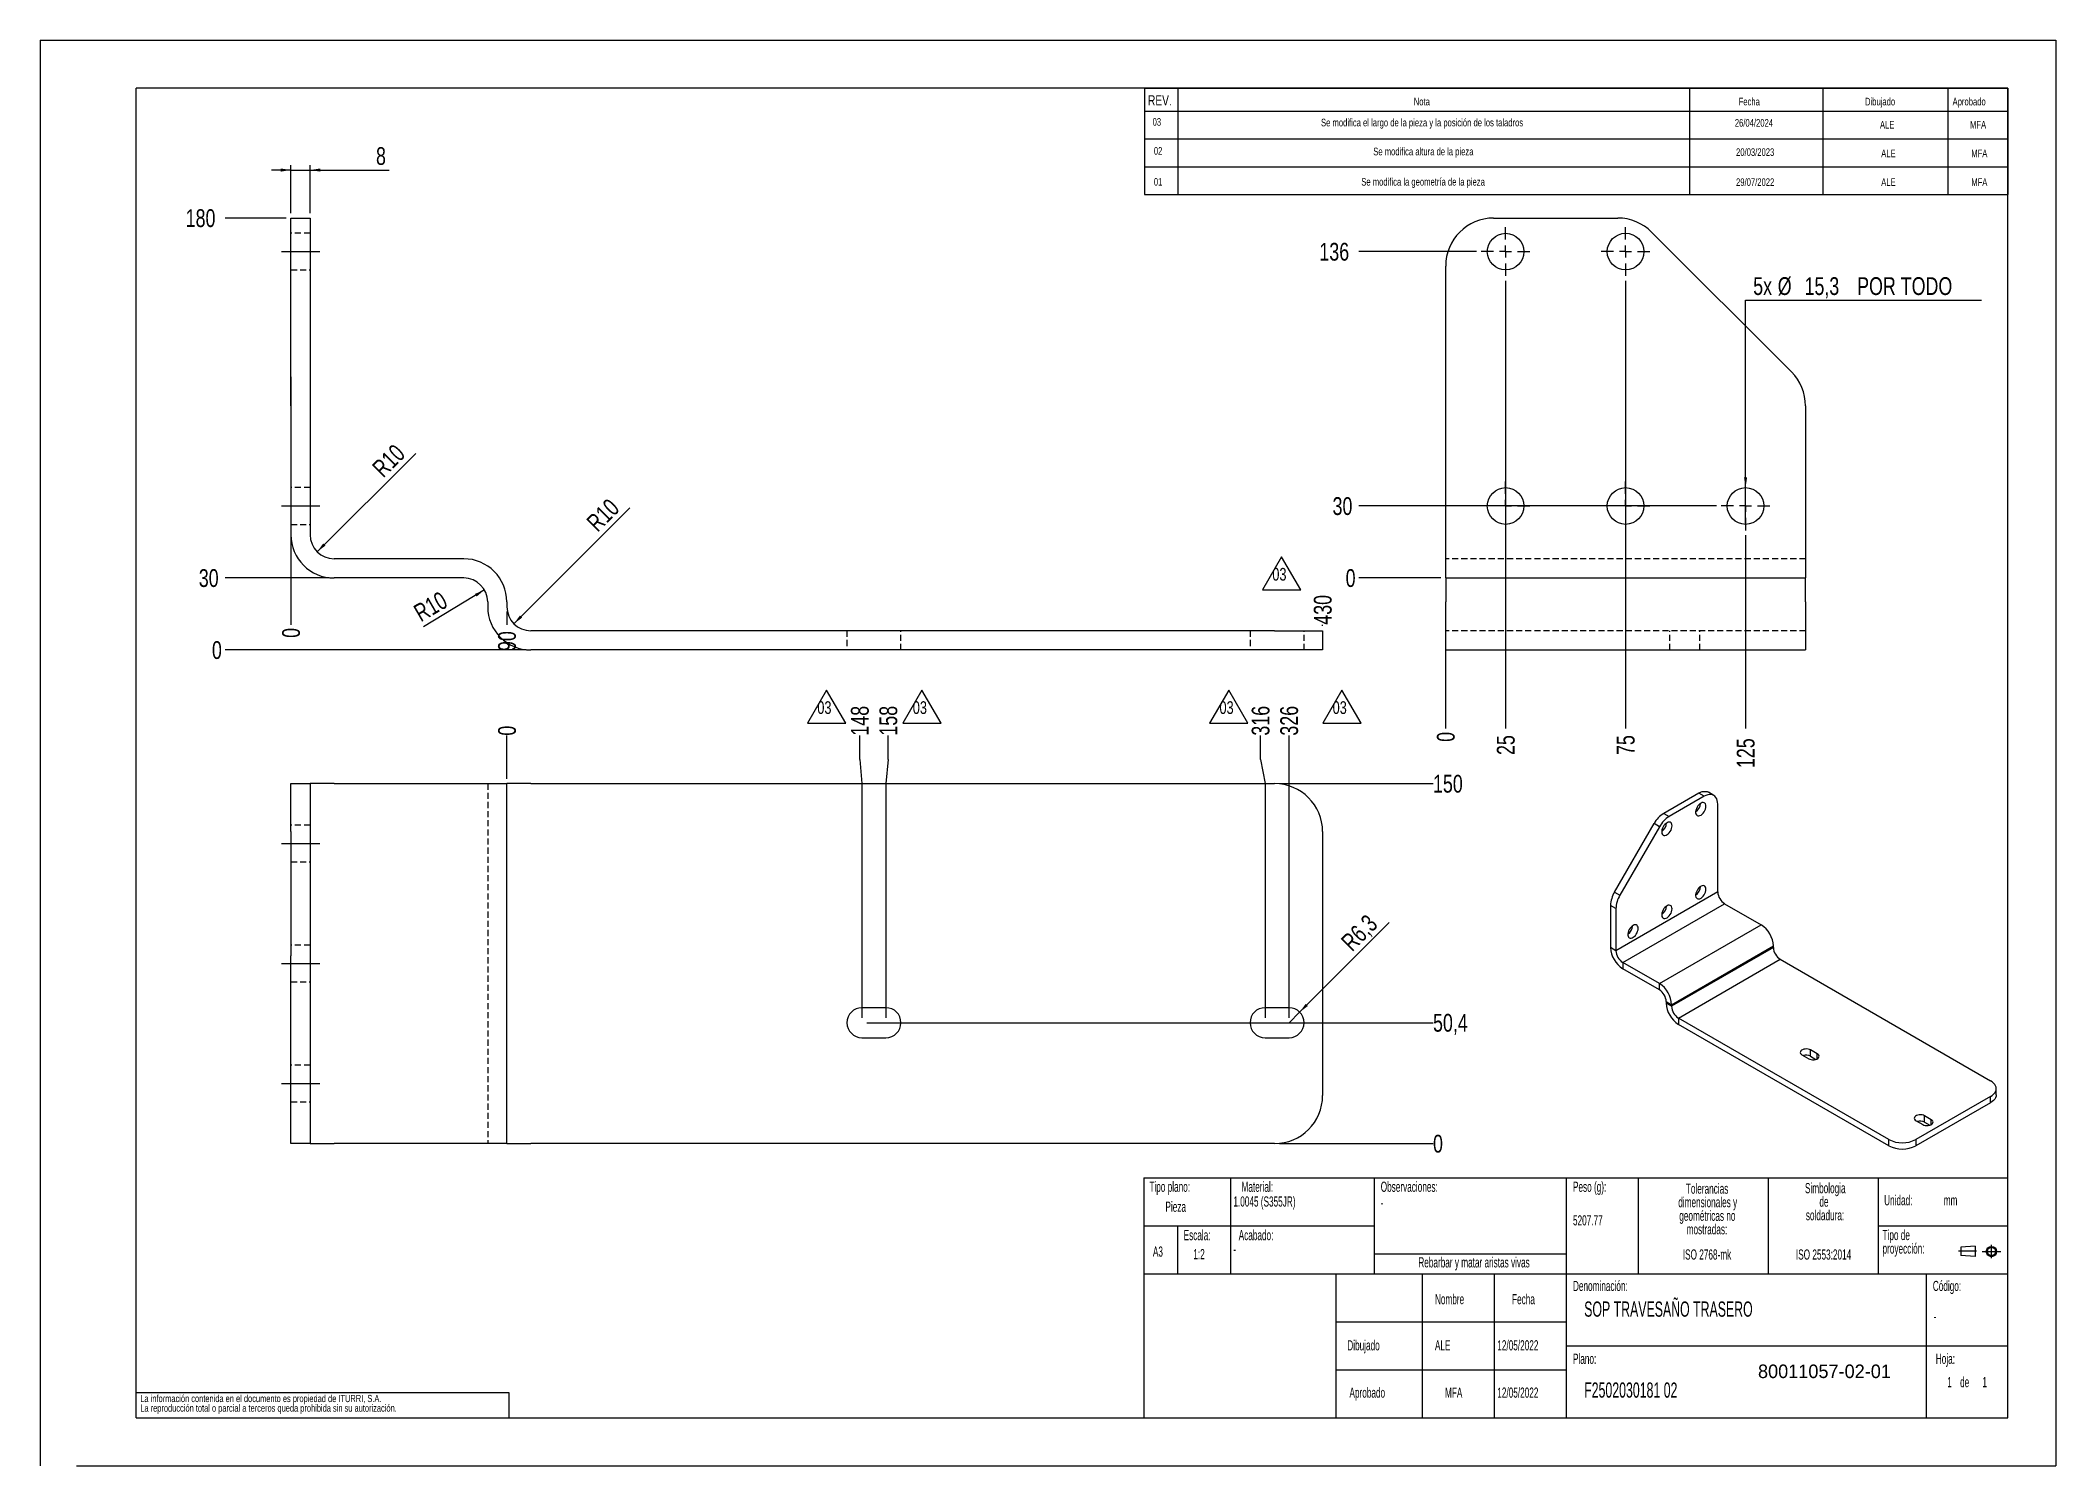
# Model space of a CAD drawing. Extents: x 0 to 2826, y -34 to 813.
# Drawn here: x 0 to 420, y 0 to 297 of the extents above; entities that cross this region are included whole.
import ezdxf

# ---------------------------------------------------------------- set-up
doc = ezdxf.new("R2010")
doc.units = 0
doc.linetypes.add('CENTERX2', pattern=[20.32, 12.7, -2.54, 2.54, -2.54])
doc.linetypes.add('HIDDEN', pattern=[1.905, 1.27, -0.635])
doc.layers.get('0').update_dxf_attribs({"linetype": 'CONTINUOUS'})
doc.layers.add('FORMATO', color=7, linetype='CONTINUOUS')
doc.layers.add('SLD-0', color=179, linetype='CONTINUOUS')
doc.styles.add('SLDTEXTSTYLE0', font='TXT', dxfattribs={"width": 0.75})
doc.styles.add('SLDTEXTSTYLE1', font='TXT', dxfattribs={"width": 0.605})
doc.dimstyles.new('SLDDIMSTYLE0', dxfattribs={"dimtxt": 3.704167, "dimasz": 2.116667, "dimexe": 0, "dimexo": 0.0625, "dimgap": 0.926042, "dimtad": 0, "dimtih": 1, "dimtoh": 1, "dimdec": 0, "dimlfac": 2, "dimrnd": 1e-09, "dimdsep": 46, "dimtxsty": 'SLDTEXTSTYLE0', "dimblk1": 'NONE', "dimblk2": 'NONE', "dimsah": 1, "dimcen": 0.09, "dimadec": 0, "dimazin": 0, "dimtfac": 1, "dimtdec": 0, "dimtofl": 0, "dimtmove": 0, "dimatfit": 3, "dimldrblk": 'NONE', "dimfxl": 1, "dimtolj": 1, "dimtzin": 12, "dimarcsym": 0})
doc.dimstyles.new('SLDDIMSTYLE1', dxfattribs={"dimtxt": 3.704167, "dimasz": 2.116667, "dimexe": 0, "dimexo": 0.0625, "dimgap": 0.926042, "dimtad": 0, "dimtih": 1, "dimtoh": 1, "dimdec": 1, "dimlfac": 2, "dimrnd": 1e-09, "dimzin": 12, "dimdsep": 46, "dimtxsty": 'SLDTEXTSTYLE0', "dimblk1": 'NONE', "dimblk2": 'NONE', "dimsah": 1, "dimcen": 0.09, "dimadec": 0, "dimazin": 0, "dimtfac": 1, "dimtdec": 1, "dimtofl": 0, "dimtmove": 0, "dimatfit": 3, "dimldrblk": 'NONE', "dimfxl": 1, "dimtolj": 1, "dimtzin": 12, "dimarcsym": 0})
doc.dimstyles.new('SLDDIMSTYLE2', dxfattribs={"dimtxt": 3.704167, "dimasz": 2.116667, "dimexe": 0, "dimexo": 0.0625, "dimgap": 0.926042, "dimtad": 1, "dimdec": 1, "dimlfac": 2, "dimrnd": 1e-09, "dimzin": 12, "dimdsep": 46, "dimtxsty": 'SLDTEXTSTYLE0', "dimsah": 1, "dimcen": 0, "dimadec": 0, "dimazin": 0, "dimtfac": 1, "dimtdec": 1, "dimtofl": 0, "dimtmove": 1, "dimatfit": 3, "dimfxl": 1, "dimtolj": 1, "dimtzin": 12, "dimarcsym": 0})
doc.dimstyles.new('SLDDIMSTYLE3', dxfattribs={"dimtxt": 3.704167, "dimasz": 2.116667, "dimexe": 0, "dimexo": 0.0625, "dimgap": 0.926042, "dimtad": 1, "dimdec": 1, "dimlfac": 2, "dimrnd": 1e-09, "dimzin": 12, "dimdsep": 46, "dimtxsty": 'SLDTEXTSTYLE0', "dimsah": 1, "dimcen": 0.09, "dimadec": 0, "dimazin": 0, "dimtfac": 1, "dimtdec": 1, "dimtmove": 0, "dimatfit": 0, "dimfxl": 1, "dimtolj": 1, "dimtzin": 12, "dimarcsym": 0})
doc.dimstyles.new('SLDDIMSTYLE4', dxfattribs={"dimtxt": 3.704167, "dimasz": 2.116667, "dimexe": 0, "dimexo": 0.0625, "dimgap": 0.926042, "dimtad": 0, "dimtih": 1, "dimtoh": 1, "dimdec": 1, "dimlfac": 2, "dimrnd": 1e-09, "dimzin": 12, "dimdsep": 46, "dimtxsty": 'SLDTEXTSTYLE0', "dimblk1": 'NONE', "dimsah": 1, "dimcen": 0, "dimadec": 0, "dimazin": 0, "dimtfac": 1, "dimtdec": 1, "dimtmove": 0, "dimatfit": 3, "dimldrblk": 'NONE', "dimfxl": 1, "dimtolj": 1, "dimtzin": 12, "dimarcsym": 0})
doc.dimstyles.new('SLDDIMSTYLE5', dxfattribs={"dimtxt": 3.704167, "dimasz": 2.116667, "dimexe": 0, "dimexo": 0.0625, "dimgap": 0.926042, "dimtad": 1, "dimdec": 1, "dimlfac": 2, "dimrnd": 1e-09, "dimzin": 12, "dimdsep": 46, "dimtxsty": 'SLDTEXTSTYLE0', "dimsah": 1, "dimcen": 0, "dimadec": 0, "dimazin": 0, "dimtfac": 1, "dimtdec": 1, "dimtofl": 0, "dimtmove": 0, "dimatfit": 3, "dimfxl": 1, "dimtolj": 1, "dimtzin": 12, "dimarcsym": 0})

msp = doc.modelspace()

# ---------------------------------------------------------------- texts
at = {"insert": (357.96, 21.076), "char_height": 2.82222, "attachment_point": 1}
msp.add_mtext_dynamic_manual_height_columns('80011057-02-01', width=8.17874, gutter_width=14.111, heights=[0], dxfattribs=at)
at = {"layer": 'FORMATO', "style": 'SLDTEXTSTYLE0'}
for s, insert, char_height, attachment_point in [('REV.', (230.836, 285.552), 2.1167, 1), ('Nota', (286.224, 285.026), 1.5875, 1), ('Fecha', (353.926, 285.026), 1.5875, 1), ('Dibujado', (380.261, 285.026), 1.5875, 1), ('Aprobado', (398.51, 285.026), 1.5875, 1), ('03', (232.685, 280.787), 1.5875, 2), ('Se modifica el largo de la pieza y la posición de los taladros', (287.96, 280.657), 1.5875, 2), ('26/04/2024', (357.114, 280.592), 1.5875, 2), ('ALE', (384.884, 280.206), 1.5875, 2), ('MFA', (403.824, 280.206), 1.5875, 2), ('02', (232.943, 274.756), 1.5875, 2), ('Se modifica altura de la pieza', (288.225, 274.625), 1.5875, 2), ('20/03/2023', (357.372, 274.5), 1.5875, 2), ('ALE', (385.142, 274.235), 1.5875, 2), ('MFA', (404.082, 274.235), 1.5875, 2), ('01', (232.943, 268.311), 1.5875, 2), ('Se modifica la geometría de la pieza', (288.165, 268.311), 1.5875, 2), ('29/07/2022', (357.372, 268.244), 1.5875, 2), ('ALE', (385.142, 268.244), 1.5875, 2), ('MFA', (404.082, 268.244), 1.5875, 2)]:
    msp.add_mtext(s, dxfattribs=dict(at, insert=insert, char_height=char_height, attachment_point=attachment_point))
at = {"layer": 'SLD-0', "style": 'SLDTEXTSTYLE1'}
for s, insert, char_height, attachment_point in [('Tipo plano:', (231.129, 59.181), 2.11667, 1), ('Tipo plano:', (231.129, 59.181), 2.11667, 1), ('Material:', (250.33, 59.181), 2.1167, 1), ('Material:', (250.33, 59.181), 2.1167, 1), ('Observaciones:', (279.339, 59.181), 2.11667, 1), ('Observaciones:', (279.339, 59.181), 2.11667, 1), ('Peso (g):', (319.403, 59.181), 2.1167, 1), ('Peso (g):', (319.403, 59.181), 2.1167, 1), ('Pieza', (234.473, 55.019), 2.1167, 1), ('Pieza', (234.473, 55.019), 2.1167, 1), ('1.0045 (S355JR)', (248.635, 56.106), 2.11667, 1), ('1.0045 (S355JR)', (248.635, 56.106), 2.11667, 1), ('-', (279.339, 55.73), 1.852, 1), ('Unidad:', (384.246, 56.371), 2.1167, 1), ('Unidad:', (384.246, 56.371), 2.1167, 1), ('mm', (396.662, 56.371), 2.1167, 1), ('mm', (396.662, 56.371), 2.1167, 1), ('5207.77', (319.403, 52.181), 2.1167, 1), ('5207.77', (319.403, 52.181), 2.1167, 1), ('Escala:', (238.263, 49.101), 2.1167, 1), ('Escala:', (238.263, 49.101), 2.1167, 1), ('Acabado:', (249.738, 49.101), 2.1167, 1), ('Acabado:', (249.738, 49.101), 2.1167, 1), ('A3', (231.859, 45.674), 2.1167, 1), ('A3', (231.859, 45.674), 2.1167, 1), ('1:2', (240.29, 45.135), 2.1167, 1), ('1:2', (240.29, 45.135), 2.1167, 1), ('-', (248.635, 46.176), 2.117, 1), ('-', (248.635, 46.176), 2.117, 1), ('Rebarbar y matar aristas vivas', (298.785, 43.424), 2.11667, 2), ('Rebarbar y matar aristas vivas', (298.785, 43.424), 2.11667, 2), ('ISO 2768-mk', (347.337, 45.06), 2.11667, 2), ('ISO 2768-mk', (347.337, 45.06), 2.11667, 2), ('ISO 2553:2014', (371.625, 45.06), 2.11667, 2), ('ISO 2553:2014', (371.625, 45.06), 2.11667, 2), ('Denominación:', (319.403, 38.514), 2.11667, 1), ('Denominación:', (319.403, 38.514), 2.11667, 1), ('Código:', (394.398, 38.514), 2.1167, 1), ('Código:', (394.398, 38.514), 2.1167, 1), ('Nombre', (290.638, 35.755), 2.1167, 1), ('Nombre', (290.638, 35.755), 2.1167, 1), ('Fecha', (306.708, 35.755), 2.1167, 1), ('Fecha', (306.708, 35.755), 2.1167, 1), ('SOP TRAVESAÑO TRASERO', (321.739, 34.217), 3.175, 1), ('SOP TRAVESAÑO TRASERO', (321.739, 34.217), 3.175, 1), ('-', (394.586, 32.193), 2.117, 1), ('-', (394.586, 32.193), 2.117, 1), ('Dibujado', (272.373, 26.14), 2.1167, 1), ('Dibujado', (272.373, 26.14), 2.1167, 1), ('ALE', (290.638, 26.14), 2.1167, 1), ('12/05/2022', (303.629, 26.14), 2.1167, 1), ('Plano:', (319.403, 23.338), 2.1167, 1), ('Plano:', (319.403, 23.338), 2.1167, 1), ('Hoja:', (395.014, 23.338), 2.1167, 1), ('Hoja:', (395.014, 23.338), 2.1167, 1), ('F2502030181 02', (321.739, 17.347), 3.175, 1), ('F2502030181 02', (321.739, 17.347), 3.175, 1), ('1', (397.413, 18.475), 2.117, 1), ('1', (397.413, 18.475), 2.117, 1), ('1', (397.413, 18.475), 2.117, 1), ('1', (397.413, 18.475), 2.117, 1), ('de', (400.078, 18.475), 2.1167, 1), ('de', (400.078, 18.475), 2.1167, 1), ('de', (400.078, 18.475), 2.1167, 1), ('de', (400.078, 18.475), 2.1167, 1), ('1', (404.731, 18.475), 2.117, 1), ('1', (404.731, 18.475), 2.117, 1), ('1', (404.731, 18.475), 2.117, 1), ('1', (404.731, 18.475), 2.117, 1), ('Aprobado', (272.825, 16.282), 2.1167, 1), ('Aprobado', (272.825, 16.282), 2.1167, 1), ('MFA', (292.735, 16.282), 2.1167, 1), ('12/05/2022', (303.629, 16.282), 2.1167, 1)]:
    msp.add_mtext(s, dxfattribs=dict(at, insert=insert, char_height=char_height, attachment_point=attachment_point))

# ---------------------------------------------------------------- blocks, each defined once
blk = doc.blocks.new('BLOQUE3')
at = {"color": 7, "linetype": 'CENTERX2'}
for p, q in [((397.92, 130.06), (394.8, 130.06)), ((398.88, 130.02), (402.16, 130.02)), ((400.52, 128.85), (400.52, 131.19))]:
    blk.add_line(p, q, dxfattribs=at)
at = {"color": 7, "linetype": 'Continuous'}
for p, q in [((397.68, 130.95), (395.23, 130.77)), ((395.23, 130.77), (395.23, 129.34)), ((397.68, 130.95), (397.68, 129.16)), ((397.68, 129.16), (395.23, 129.34))]:
    blk.add_line(p, q, dxfattribs=at)
for radius in [0.892, 0.713]:
    blk.add_circle((400.52, 130.02), radius, dxfattribs=at)
blk = doc.blocks.new('SW_NOTE_0_1')
at = {"layer": 'SLD-0', "color": 0, "attachment_point": 2, "style": 'SLDTEXTSTYLE1'}
for s, insert, char_height in [('dimensionales y', (7.54, -0.09), 2.1167), ('Tolerancias', (7.41, 2.73), 2.1167), ('geométricas no', (7.46, -2.92), 2.1167), ('mostradas:', (7.38, -5.74), 2.117)]:
    blk.add_mtext(s, dxfattribs=dict(at, insert=insert, char_height=char_height))
blk = doc.blocks.new('SW_NOTE_0_2')
at = {"layer": 'SLD-0', "color": 0, "attachment_point": 1, "style": 'SLDTEXTSTYLE1'}
for s, insert, char_height in [('Tipo de', (0, 2.73), 2.117), ('proyección:', (0, -0.09), 2.1167)]:
    blk.add_mtext(s, dxfattribs=dict(at, insert=insert, char_height=char_height))
blk = doc.blocks.new('SW_NOTE_0_3')
at = {"layer": 'SLD-0', "color": 0, "char_height": 2.117, "attachment_point": 2, "style": 'SLDTEXTSTYLE1'}
for s, insert in [('Simbologia', (7.11, 2.73)), ('de', (6.84, -0.09)), ('soldadura:', (7.06, -2.92))]:
    blk.add_mtext(s, dxfattribs=dict(at, insert=insert))
blk = doc.blocks.new('SW_NOTE_0_4')
at = {"layer": 'SLD-0', "color": 0, "char_height": 1.5, "attachment_point": 1, "style": 'SLDTEXTSTYLE0'}
for s, insert in [('La información contenida en el documento es propiedad de ITURRI, S.A.', (0, 1.93)), ('La reproducción total o parcial a terceros queda prohibida sin su autorización.', (0, -0.07))]:
    blk.add_mtext(s, dxfattribs=dict(at, insert=insert))
blk = doc.blocks.new('SW_NOTE_0_5')
at = {"layer": 'SLD-0', "color": 0, "attachment_point": 2, "style": 'SLDTEXTSTYLE1'}
for s, insert, char_height in [('dimensionales y', (7.54, -0.09), 2.1167), ('Tolerancias', (7.41, 2.73), 2.1167), ('geométricas no', (7.46, -2.92), 2.1167), ('mostradas:', (7.38, -5.74), 2.117)]:
    blk.add_mtext(s, dxfattribs=dict(at, insert=insert, char_height=char_height))
blk = doc.blocks.new('SW_NOTE_0_6')
at = {"layer": 'SLD-0', "color": 0, "attachment_point": 1, "style": 'SLDTEXTSTYLE1'}
for s, insert, char_height in [('Tipo de', (0, 2.73), 2.117), ('proyección:', (0, -0.09), 2.1167)]:
    blk.add_mtext(s, dxfattribs=dict(at, insert=insert, char_height=char_height))
blk = doc.blocks.new('SW_NOTE_0_7')
at = {"layer": 'SLD-0', "color": 0, "char_height": 2.117, "attachment_point": 2, "style": 'SLDTEXTSTYLE1'}
for s, insert in [('Simbologia', (7.11, 2.73)), ('de', (6.84, -0.09)), ('soldadura:', (7.06, -2.92))]:
    blk.add_mtext(s, dxfattribs=dict(at, insert=insert))
blk = doc.blocks.new('SW_NOTE_0_8')
at = {"layer": 'SLD-0', "color": 0, "char_height": 1.5, "attachment_point": 1, "style": 'SLDTEXTSTYLE0'}
for s, insert in [('La información contenida en el documento es propiedad de ITURRI, S.A.', (0, 1.93)), ('La reproducción total o parcial a terceros queda prohibida sin su autorización.', (0, -0.07))]:
    blk.add_mtext(s, dxfattribs=dict(at, insert=insert))
blk = doc.blocks.new('SW_NOTE_0')
at = {"layer": 'FORMATO', "color": 0, "insert": (0, 17.1), "char_height": 13.23, "attachment_point": 1, "style": 'SLDTEXTSTYLE0'}
blk.add_mtext('03', dxfattribs=at)
blk = doc.blocks.new('SIMBOLO_REV3')
at = {"layer": 'FORMATO'}
for p, q in [((201.4, 1620.3), (181.4, 1585.7)), ((221.4, 1585.7), (201.4, 1620.3)), ((181.4, 1585.7), (221.4, 1585.7))]:
    blk.add_line(p, q, dxfattribs=at)
at = {"layer": 'FORMATO', "color": 7}
blk.add_blockref('SW_NOTE_0', (191.8, 1591.6), dxfattribs=at)
blk = doc.blocks.new('_D')
at = {"layer": 'FORMATO', "transparency": 16777216}
blk.add_line((52.23, 226.9), (52.23, 175.23), dxfattribs=at)
at = {"layer": 'FORMATO', "transparency": 16777216, "insert": (50.4, 172.49), "char_height": 3.7, "attachment_point": 1, "rotation": 90, "style": 'SLDTEXTSTYLE0'}
blk.add_mtext('0', dxfattribs=at)
blk = doc.blocks.new('_NONE')
blk = doc.blocks.new('_D_1')
at = {"layer": 'FORMATO', "color": 7, "transparency": 16777216}
blk.add_line((97.23, 177.97), (97.23, 175.23), dxfattribs=at)
at = {"layer": 'FORMATO', "color": 7, "transparency": 16777216, "insert": (95.4, 169.75), "char_height": 3.704, "attachment_point": 1, "rotation": 90, "style": 'SLDTEXTSTYLE0'}
blk.add_mtext('90', dxfattribs=at)
blk = doc.blocks.new('_D_2')
at = {"layer": 'FORMATO', "color": 7, "transparency": 16777216}
blk.add_line((267.23, 174.97), (267.23, 175.23), dxfattribs=at)
at = {"layer": 'FORMATO', "color": 7, "transparency": 16777216, "insert": (265.4, 175.23), "char_height": 3.704, "attachment_point": 1, "rotation": 90, "style": 'SLDTEXTSTYLE0'}
blk.add_mtext('430', dxfattribs=at)
blk = doc.blocks.new('_D_3')
at = {"layer": 'FORMATO', "transparency": 16777216}
blk.add_line((101.23, 169.97), (38.51, 169.97), dxfattribs=at)
at = {"layer": 'FORMATO', "transparency": 16777216, "insert": (35.77, 171.8), "char_height": 3.7, "attachment_point": 1, "style": 'SLDTEXTSTYLE0'}
blk.add_mtext('0', dxfattribs=at)
blk = doc.blocks.new('_D_4')
at = {"layer": 'FORMATO', "color": 7, "transparency": 16777216}
blk.add_line((60.23, 184.97), (38.51, 184.97), dxfattribs=at)
at = {"layer": 'FORMATO', "color": 7, "transparency": 16777216, "insert": (33.03, 186.8), "char_height": 3.704, "attachment_point": 1, "style": 'SLDTEXTSTYLE0'}
blk.add_mtext('30', dxfattribs=at)
blk = doc.blocks.new('_D_5')
at = {"layer": 'FORMATO', "color": 7, "transparency": 16777216}
blk.add_line((51.23, 259.97), (38.51, 259.97), dxfattribs=at)
at = {"layer": 'FORMATO', "color": 7, "transparency": 16777216, "insert": (30.3, 261.8), "char_height": 3.704, "attachment_point": 1, "style": 'SLDTEXTSTYLE0'}
blk.add_mtext('180', dxfattribs=at)
blk = doc.blocks.new('_D_6')
at = {"layer": 'FORMATO', "color": 7, "transparency": 16777216}
blk.add_line((57.69, 190.43), (78.23, 210.92), dxfattribs=at)
blk.add_solid([(57.69, 190.43), (59.42, 191.7), (58.96, 192.16)], dxfattribs=at)
at = {"layer": 'FORMATO', "color": 7, "transparency": 16777216, "insert": (68.86, 208.31), "char_height": 3.704, "attachment_point": 1, "rotation": 45, "style": 'SLDTEXTSTYLE0'}
blk.add_mtext('R10', dxfattribs=at)
blk = doc.blocks.new('_D_7')
at = {"layer": 'FORMATO', "color": 7, "transparency": 16777216}
blk.add_line((92.56, 182.47), (79.83, 174.79), dxfattribs=at)
blk.add_solid([(92.56, 182.47), (90.58, 181.65), (90.92, 181.1)], dxfattribs=at)
at = {"layer": 'FORMATO', "color": 7, "transparency": 16777216, "insert": (77.44, 178.93), "char_height": 3.704, "attachment_point": 1, "rotation": 30, "style": 'SLDTEXTSTYLE0'}
blk.add_mtext('R10', dxfattribs=at)
blk = doc.blocks.new('_D_8')
at = {"layer": 'FORMATO', "color": 7, "transparency": 16777216}
blk.add_line((98.69, 175.43), (122.88, 199.58), dxfattribs=at)
blk.add_solid([(98.69, 175.43), (100.42, 176.7), (99.96, 177.16)], dxfattribs=at)
at = {"layer": 'FORMATO', "color": 7, "transparency": 16777216, "insert": (113.51, 196.97), "char_height": 3.704, "attachment_point": 1, "rotation": 45, "style": 'SLDTEXTSTYLE0'}
blk.add_mtext('R10', dxfattribs=at)
blk = doc.blocks.new('_D_9')
at = {"layer": 'FORMATO', "color": 7, "transparency": 16777216}
for p, q in [((52.23, 269.97), (48.16, 269.97)), ((52.23, 260.97), (52.23, 270.97)), ((52.23, 269.97), (56.23, 269.97)), ((56.23, 260.97), (56.23, 270.97)), ((56.23, 269.97), (72.69, 269.97))]:
    blk.add_line(p, q, dxfattribs=at)
for points in [[(52.23, 269.97), (50.11, 270.29), (50.11, 269.64)], [(56.23, 269.97), (58.35, 269.64), (58.35, 270.29)]]:
    blk.add_solid(points, dxfattribs=at)
at = {"layer": 'FORMATO', "color": 7, "transparency": 16777216, "insert": (69.96, 274.74), "char_height": 3.7, "attachment_point": 1, "style": 'SLDTEXTSTYLE0'}
blk.add_mtext('8', dxfattribs=at)
blk = doc.blocks.new('_D_10')
at = {"layer": 'FORMATO', "transparency": 16777216}
blk.add_line((292.87, 178.97), (292.87, 153.57), dxfattribs=at)
at = {"layer": 'FORMATO', "transparency": 16777216, "insert": (291.04, 150.83), "char_height": 3.7, "attachment_point": 1, "rotation": 90, "style": 'SLDTEXTSTYLE0'}
blk.add_mtext('0', dxfattribs=at)
blk = doc.blocks.new('_D_11')
at = {"layer": 'FORMATO', "color": 7, "transparency": 16777216}
blk.add_line((305.37, 246.89), (305.37, 153.57), dxfattribs=at)
at = {"layer": 'FORMATO', "color": 7, "transparency": 16777216, "insert": (303.54, 148.09), "char_height": 3.704, "attachment_point": 1, "rotation": 90, "style": 'SLDTEXTSTYLE0'}
blk.add_mtext('25', dxfattribs=at)
blk = doc.blocks.new('_D_12')
at = {"layer": 'FORMATO', "color": 7, "transparency": 16777216}
blk.add_line((330.37, 246.89), (330.37, 153.57), dxfattribs=at)
at = {"layer": 'FORMATO', "color": 7, "transparency": 16777216, "insert": (328.54, 148.09), "char_height": 3.704, "attachment_point": 1, "rotation": 90, "style": 'SLDTEXTSTYLE0'}
blk.add_mtext('75', dxfattribs=at)
blk = doc.blocks.new('_D_13')
at = {"layer": 'FORMATO', "color": 7, "transparency": 16777216}
blk.add_line((355.37, 193.89), (355.37, 153.57), dxfattribs=at)
at = {"layer": 'FORMATO', "color": 7, "transparency": 16777216, "insert": (353.54, 145.36), "char_height": 3.704, "attachment_point": 1, "rotation": 90, "style": 'SLDTEXTSTYLE0'}
blk.add_mtext('125', dxfattribs=at)
blk = doc.blocks.new('_D_14')
at = {"layer": 'FORMATO', "transparency": 16777216}
blk.add_line((291.87, 184.97), (274.77, 184.97), dxfattribs=at)
at = {"layer": 'FORMATO', "transparency": 16777216, "insert": (272.03, 186.8), "char_height": 3.7, "attachment_point": 1, "style": 'SLDTEXTSTYLE0'}
blk.add_mtext('0', dxfattribs=at)
blk = doc.blocks.new('_D_15')
at = {"layer": 'FORMATO', "color": 7, "transparency": 16777216}
blk.add_line((349.3, 199.97), (274.77, 199.97), dxfattribs=at)
at = {"layer": 'FORMATO', "color": 7, "transparency": 16777216, "insert": (269.3, 201.8), "char_height": 3.704, "attachment_point": 1, "style": 'SLDTEXTSTYLE0'}
blk.add_mtext('30', dxfattribs=at)
blk = doc.blocks.new('_D_16')
at = {"layer": 'FORMATO', "color": 7, "transparency": 16777216}
blk.add_line((299.3, 252.97), (274.77, 252.97), dxfattribs=at)
at = {"layer": 'FORMATO', "color": 7, "transparency": 16777216, "insert": (266.56, 254.8), "char_height": 3.704, "attachment_point": 1, "style": 'SLDTEXTSTYLE0'}
blk.add_mtext('136', dxfattribs=at)
blk = doc.blocks.new('_D_17')
at = {"layer": 'FORMATO', "transparency": 16777216}
for p, q in [((355.37, 203.79), (355.37, 242.86)), ((355.37, 242.86), (404.55, 242.86)), ((355.37, 196.14), (355.37, 203.79))]:
    blk.add_line(p, q, dxfattribs=at)
blk.add_solid([(355.37, 203.79), (355.7, 205.91), (355.05, 205.91)], dxfattribs=at)
at = {"layer": 'FORMATO', "transparency": 16777216, "char_height": 3.704, "attachment_point": 1, "style": 'SLDTEXTSTYLE0'}
for s, insert in [('5x', (356.96, 247.64)), ('%%c', (362.07, 247.64)), ('15,3', (367.66, 247.64)), ('POR TODO', (378.63, 247.64))]:
    blk.add_mtext(s, dxfattribs=dict(at, insert=insert))
blk = doc.blocks.new('SW_CENTERMARKSYMBOL_0')
at = {"layer": 'FORMATO', "color": 0}
for p, q in [((0, 2.5), (0, 5.0725)), ((-2.5, 0), (-5.0725, 0)), ((0, 0), (-1.25, 0)), ((0, 0), (0, 1.25)), ((0, 0), (0, -1.25)), ((0, 0), (1.25, 0)), ((2.5, 0), (5.0725, 0)), ((0, -2.5), (0, -5.0725))]:
    blk.add_line(p, q, dxfattribs=at)
blk = doc.blocks.new('SW_CENTERMARKSYMBOL_1')
at = {"layer": 'FORMATO', "color": 0}
for p, q in [((0, 2.5), (0, 5.0725)), ((-2.5, 0), (-5.0725, 0)), ((0, 0), (-1.25, 0)), ((0, 0), (0, 1.25)), ((0, 0), (0, -1.25)), ((0, 0), (1.25, 0)), ((2.5, 0), (5.0725, 0)), ((0, -2.5), (0, -5.0725))]:
    blk.add_line(p, q, dxfattribs=at)
blk = doc.blocks.new('SW_CENTERMARKSYMBOL_2')
at = {"layer": 'FORMATO', "color": 0}
for p, q in [((0, 2.5), (0, 5.0725)), ((-2.5, 0), (-5.0725, 0)), ((0, 0), (-1.25, 0)), ((0, 0), (0, 1.25)), ((0, 0), (0, -1.25)), ((0, 0), (1.25, 0)), ((2.5, 0), (5.0725, 0)), ((0, -2.5), (0, -5.0725))]:
    blk.add_line(p, q, dxfattribs=at)
blk = doc.blocks.new('SW_CENTERMARKSYMBOL_3')
at = {"layer": 'FORMATO', "color": 0}
for p, q in [((0, 2.5), (0, 5.0725)), ((-2.5, 0), (-5.0725, 0)), ((0, 0), (-1.25, 0)), ((0, 0), (0, 1.25)), ((0, 0), (0, -1.25)), ((0, 0), (1.25, 0)), ((2.5, 0), (5.0725, 0)), ((0, -2.5), (0, -5.0725))]:
    blk.add_line(p, q, dxfattribs=at)
blk = doc.blocks.new('SW_CENTERMARKSYMBOL_4')
at = {"layer": 'FORMATO', "color": 0}
for p, q in [((0, 2.5), (0, 5.0725)), ((-2.5, 0), (-5.0725, 0)), ((0, 0), (-1.25, 0)), ((0, 0), (0, 1.25)), ((0, 0), (0, -1.25)), ((0, 0), (1.25, 0)), ((2.5, 0), (5.0725, 0)), ((0, -2.5), (0, -5.0725))]:
    blk.add_line(p, q, dxfattribs=at)
blk = doc.blocks.new('_D_18')
at = {"layer": 'FORMATO', "transparency": 16777216}
blk.add_line((97.23, 143.12), (97.23, 152.12), dxfattribs=at)
at = {"layer": 'FORMATO', "transparency": 16777216, "insert": (95.4, 152.12), "char_height": 3.7, "attachment_point": 1, "rotation": 90, "style": 'SLDTEXTSTYLE0'}
blk.add_mtext('0', dxfattribs=at)
blk = doc.blocks.new('_D_19')
at = {"layer": 'FORMATO', "color": 7, "transparency": 16777216}
for p, q in [((170.76, 147.12), (170.76, 152.12)), ((170.76, 147.12), (171.23, 142.12)), ((171.23, 142.12), (171.23, 93.3))]:
    blk.add_line(p, q, dxfattribs=at)
at = {"layer": 'FORMATO', "color": 7, "transparency": 16777216, "insert": (168.93, 152.12), "char_height": 3.704, "attachment_point": 1, "rotation": 90, "style": 'SLDTEXTSTYLE0'}
blk.add_mtext('148', dxfattribs=at)
blk = doc.blocks.new('_D_20')
at = {"layer": 'FORMATO', "color": 7, "transparency": 16777216}
for p, q in [((176.7, 147.12), (176.7, 152.12)), ((176.7, 147.12), (176.23, 142.12)), ((176.23, 142.12), (176.23, 93.3))]:
    blk.add_line(p, q, dxfattribs=at)
at = {"layer": 'FORMATO', "color": 7, "transparency": 16777216, "insert": (174.87, 152.12), "char_height": 3.704, "attachment_point": 1, "rotation": 90, "style": 'SLDTEXTSTYLE0'}
blk.add_mtext('158', dxfattribs=at)
blk = doc.blocks.new('_D_21')
at = {"layer": 'FORMATO', "color": 7, "transparency": 16777216}
for p, q in [((254.29, 147.12), (254.29, 152.12)), ((254.29, 147.12), (255.23, 142.12)), ((255.23, 142.12), (255.23, 93.3))]:
    blk.add_line(p, q, dxfattribs=at)
at = {"layer": 'FORMATO', "color": 7, "transparency": 16777216, "insert": (252.45, 152.12), "char_height": 3.704, "attachment_point": 1, "rotation": 90, "style": 'SLDTEXTSTYLE0'}
blk.add_mtext('316', dxfattribs=at)
blk = doc.blocks.new('_D_22')
at = {"layer": 'FORMATO', "color": 7, "transparency": 16777216}
blk.add_line((260.23, 93.3), (260.23, 152.12), dxfattribs=at)
at = {"layer": 'FORMATO', "color": 7, "transparency": 16777216, "insert": (258.4, 152.12), "char_height": 3.704, "attachment_point": 1, "rotation": 90, "style": 'SLDTEXTSTYLE0'}
blk.add_mtext('326', dxfattribs=at)
blk = doc.blocks.new('_D_23')
at = {"layer": 'FORMATO', "transparency": 16777216}
blk.add_line((258.23, 67.12), (290.24, 67.12), dxfattribs=at)
at = {"layer": 'FORMATO', "transparency": 16777216, "insert": (290.24, 68.95), "char_height": 3.7, "attachment_point": 1, "style": 'SLDTEXTSTYLE0'}
blk.add_mtext('0', dxfattribs=at)
blk = doc.blocks.new('_D_24')
at = {"layer": 'FORMATO', "color": 7, "transparency": 16777216}
blk.add_line((172.23, 92.3), (290.24, 92.3), dxfattribs=at)
at = {"layer": 'FORMATO', "color": 7, "transparency": 16777216, "insert": (290.24, 94.14), "char_height": 3.704, "attachment_point": 1, "style": 'SLDTEXTSTYLE0'}
blk.add_mtext('50,4', dxfattribs=at)
blk = doc.blocks.new('_D_25')
at = {"layer": 'FORMATO', "color": 7, "transparency": 16777216}
blk.add_line((258.23, 142.12), (290.24, 142.12), dxfattribs=at)
at = {"layer": 'FORMATO', "color": 7, "transparency": 16777216, "insert": (290.24, 143.95), "char_height": 3.704, "attachment_point": 1, "style": 'SLDTEXTSTYLE0'}
blk.add_mtext('150', dxfattribs=at)
blk = doc.blocks.new('_D_26')
at = {"layer": 'FORMATO', "color": 7, "transparency": 16777216}
for q in [(281.1, 113.17), (260.23, 92.3)]:
    blk.add_line((262.44, 94.51), q, dxfattribs=at)
blk.add_solid([(262.44, 94.51), (264.17, 95.78), (263.71, 96.24)], dxfattribs=at)
at = {"layer": 'FORMATO', "color": 7, "transparency": 16777216, "insert": (270.78, 109.58), "char_height": 3.704, "attachment_point": 1, "rotation": 45, "style": 'SLDTEXTSTYLE0'}
blk.add_mtext('R6,3', dxfattribs=at)

# ---------------------------------------------------------------- dimensions: what is measured, and where the dimension line sits
at = {"layer": 'FORMATO', "color": 7}
dim = msp.add_linear_dim(base=(56.23, 269.967), p1=(52.23, 259.967), p2=(56.23, 259.967), dimstyle='SLDDIMSTYLE3', dxfattribs=at)
dim.commit()
dim.dimension.update_dxf_attribs({"geometry": '_D_9', "text_midpoint": (71.324, 269.967), "dimtype": 160})
for feature_location, offset, dtype, origin, picture, middle in [((52.23, 259.967), (-13.722, 0), 0, (102.23, 169.967), '_D_5', (34.402, 259.967)), ((300.301, 252.967), (-25.53, 0), 0, (292.873, 184.967), '_D_16', (270.665, 252.967)), ((305.373, 247.894), (0, -94.328), 1, (292.873, 179.967), '_D_11', (305.373, 150.83)), ((330.373, 247.894), (0, -94.328), 1, (292.873, 179.967), '_D_12', (330.373, 150.83)), ((97.23, 178.967), (0, -3.739), 1, (52.23, 227.896), '_D_1', (97.23, 172.491)), ((267.23, 173.967), (0, 1.261), 1, (52.23, 227.896), '_D_2', (267.23, 179.333)), ((350.301, 199.967), (-75.53, 0), 0, (292.873, 184.967), '_D_15', (272.033, 199.967)), ((355.373, 194.894), (0, -41.328), 1, (292.873, 179.967), '_D_13', (355.373, 149.461)), ((61.23, 184.967), (-22.722, 0), 0, (102.23, 169.967), '_D_4', (35.771, 184.967)), ((171.23, 92.303), (-0.472, 59.815), 1, (97.23, 142.118), '_D_19', (170.758, 156.224)), ((176.23, 92.303), (0.472, 59.815), 1, (97.23, 142.118), '_D_20', (176.702, 156.224)), ((255.23, 92.303), (-0.944, 59.815), 1, (97.23, 142.118), '_D_21', (254.286, 156.224)), ((260.23, 92.303), (0, 59.815), 1, (97.23, 142.118), '_D_22', (260.23, 156.224)), ((257.23, 142.118), (33.006, 0), 0, (257.23, 67.118), '_D_25', (294.341, 142.118)), ((171.23, 92.303), (119.006, 0), 0, (257.23, 67.118), '_D_24', (295.024, 92.303))]:
    dim = msp.add_ordinate_dim(feature_location=feature_location, offset=offset, dtype=dtype, origin=origin, dimstyle='SLDDIMSTYLE1', dxfattribs=at)
    dim.commit()
    dim.dimension.update_dxf_attribs({"geometry": picture, "text_midpoint": middle})
at = {"layer": 'FORMATO'}
dim = msp.add_diameter_dim_2p(p1=(355.373, 196.144), p2=(355.373, 203.789), text='5x<> POR TODO', dimstyle='SLDDIMSTYLE4', dxfattribs=at)
dim.commit()
dim.dimension.update_dxf_attribs({"geometry": '_D_17', "text_midpoint": (380.757, 245.877), "dimtype": 163})
for feature_location, offset, dtype, origin, picture, middle in [((52.229905186, 227.895849243), (0, -52.667994486), 1, (52.229905186, 227.895849243), '_D', (52.229905186, 173.859370996)), ((292.873206841, 184.966917055), (-18.102746998, 0), 0, (292.873206841, 184.966917055), '_D_14', (273.401976082, 184.966917055)), ((292.873206841, 179.966917055), (0, -26.400392027), 1, (292.873206841, 179.966917055), '_D_10', (292.873206841, 152.198041267)), ((102.229905186, 169.966917055), (-63.722033388, 0), 0, (102.229905186, 169.966917055), '_D_3', (37.139388037, 169.966917055)), ((97.229905186, 142.118155406), (0, 10), 1, (97.229905186, 142.118155406), '_D_18', (97.229905186, 153.486639167)), ((257.229905186, 67.118155406), (33.005766367, 0), 0, (257.229905186, 67.118155406), '_D_23', (291.604155315, 67.118155406))]:
    dim = msp.add_ordinate_dim(feature_location=feature_location, offset=offset, dtype=dtype, origin=origin, dimstyle='SLDDIMSTYLE0', dxfattribs=at)
    dim.commit()
    dim.dimension.update_dxf_attribs({"geometry": picture, "text_midpoint": middle})
at = {"layer": 'FORMATO', "color": 7}
for center, mpoint, dimstyle, picture, middle in [((61.23, 193.967), (57.694, 190.431), 'SLDDIMSTYLE2', '_D_6', (75.361, 208.098)), ((102.23, 178.967), (98.694, 175.431), 'SLDDIMSTYLE2', '_D_8', (119.986, 196.723)), ((88.23, 179.967), (92.56, 182.467), 'SLDDIMSTYLE2', '_D_7', (82.838, 176.854)), ((260.23, 92.303), (262.44, 94.513), 'SLDDIMSTYLE5', '_D_26', (277.742, 109.815))]:
    dim = msp.add_radius_dim(center=center, mpoint=mpoint, dimstyle=dimstyle, dxfattribs=at)
    dim.commit()
    dim.dimension.update_dxf_attribs({"geometry": picture, "text_midpoint": middle, "dimtype": 164})

# ---------------------------------------------------------------- linework, layer by layer
at = {"color": 7, "linetype": 'Continuous'}
for p, q in [((0, 297), (420, 297)), ((0, 297), (0, -0.001)), ((420, 297), (420, 0)), ((410, 287), (20, 287)), ((20, 10), (20, 287)), ((410, 10), (410, 287)), ((52.23, 259.967), (56.23, 259.967)), ((52.23, 257.038), (52.23, 259.967)), ((52.23, 227.896), (52.23, 257.038)), ((56.23, 259.967), (56.23, 257.038)), ((56.23, 257.038), (56.23, 227.896)), ((302.873, 259.967), (328.731, 259.967)), ((364.944, 227.896), (335.802, 257.038)), ((292.873, 193.967), (292.873, 249.967)), ((52.23, 220.825), (52.23, 227.896)), ((56.23, 227.896), (56.23, 220.825)), ((52.23, 220.825), (52.23, 193.967)), ((56.23, 220.825), (56.23, 193.967)), ((367.873, 220.825), (367.873, 193.967)), ((292.873, 184.967), (292.873, 193.967)), ((367.873, 193.967), (367.873, 184.967)), ((88.23, 188.967), (61.23, 188.967)), ((88.23, 184.967), (61.23, 184.967)), ((292.873, 184.967), (367.873, 184.967)), ((292.873, 184.967), (292.873, 179.967)), ((367.873, 179.967), (367.873, 184.967)), ((93.23, 179.967), (93.23, 178.967)), ((97.23, 179.967), (97.23, 178.967)), ((292.873, 178.967), (292.873, 179.967)), ((292.873, 169.967), (292.873, 178.967)), ((367.873, 179.967), (367.873, 178.967)), ((367.873, 178.967), (367.873, 169.967)), ((257.23, 173.967), (102.23, 173.967)), ((257.23, 173.967), (267.23, 173.967)), ((267.23, 173.967), (267.23, 169.967)), ((257.23, 169.967), (102.23, 169.967)), ((267.23, 169.967), (257.23, 169.967)), ((292.873, 169.967), (367.873, 169.967)), ((52.23, 142.118), (56.23, 142.118)), ((52.23, 132.118), (52.23, 142.118)), ((56.23, 142.118), (56.23, 132.118)), ((61.23, 142.118), (56.23, 142.118)), ((61.23, 142.118), (88.23, 142.118)), ((88.23, 142.118), (97.23, 142.118)), ((97.23, 67.118), (97.23, 142.118)), ((102.23, 142.118), (97.23, 142.118)), ((102.23, 142.118), (257.23, 142.118)), ((345.618, 140.132), (338.304, 135.91)), ((346.749, 139.479), (339.436, 135.257)), ((346.749, 139.479), (345.618, 140.132)), ((348.749, 139.677), (347.618, 140.33)), ((338.304, 135.91), (339.436, 135.257)), ((349.578, 119.555), (349.578, 137.845)), ((52.23, 132.118), (52.23, 106.26)), ((56.23, 132.118), (56.23, 106.26)), ((267.23, 132.118), (267.23, 77.118)), ((328.061, 119.522), (336.304, 133.799)), ((337.436, 133.145), (329.193, 118.869)), ((337.436, 133.145), (336.304, 133.799)), ((328.061, 119.522), (329.193, 118.869)), ((349.578, 119.555), (328.364, 107.309)), ((328.364, 116.081), (327.233, 116.734)), ((327.233, 116.734), (327.233, 107.962)), ((328.364, 116.081), (328.364, 107.309)), ((329.779, 104.859), (350.992, 117.105)), ((350.992, 117.105), (358.629, 112.697)), ((337.415, 100.451), (358.629, 112.697)), ((52.23, 99.189), (52.23, 106.26)), ((56.23, 106.26), (56.23, 99.189)), ((328.364, 107.309), (327.233, 107.962)), ((339.961, 96.042), (361.174, 108.288)), ((361.174, 107.961), (339.961, 95.715)), ((341.375, 93.265), (362.588, 105.512)), ((361.174, 107.961), (361.174, 108.288)), ((362.588, 105.512), (406.429, 80.203)), ((337.415, 100.451), (329.779, 104.859)), ((329.779, 104.859), (329.779, 103.553)), ((337.415, 99.144), (329.779, 103.553)), ((52.23, 70.047), (52.23, 99.189)), ((56.23, 99.189), (56.23, 70.047)), ((337.415, 99.144), (337.415, 100.451)), ((338.83, 96.695), (339.961, 96.042)), ((338.83, 96.695), (338.83, 96.368)), ((176.23, 95.428), (171.23, 95.428)), ((260.23, 95.428), (255.23, 95.428)), ((339.961, 95.715), (338.83, 96.368)), ((339.961, 96.042), (339.961, 95.715)), ((385.216, 67.957), (341.375, 93.265)), ((341.375, 93.265), (341.375, 91.959)), ((171.23, 89.178), (176.23, 89.178)), ((255.23, 89.178), (260.23, 89.178)), ((385.216, 66.65), (341.375, 91.959)), ((367.131, 85.601), (368.545, 84.785)), ((370.313, 85.805), (368.899, 86.622)), ((368.899, 85.315), (368.899, 86.622)), ((368.899, 85.315), (370.03, 84.662)), ((370.313, 84.785), (370.313, 85.805)), ((406.429, 76.937), (390.873, 67.957)), ((406.429, 75.631), (390.873, 66.65)), ((406.429, 75.631), (406.429, 76.937)), ((407.601, 77.264), (407.601, 78.57)), ((390.89, 71.885), (392.304, 71.069)), ((394.072, 72.089), (392.657, 72.906)), ((392.657, 71.599), (392.657, 72.906)), ((392.657, 71.599), (393.789, 70.946)), ((394.072, 71.069), (394.072, 72.089)), ((52.23, 67.118), (52.23, 70.047)), ((56.23, 70.047), (56.23, 67.118)), ((385.216, 66.65), (385.216, 67.957)), ((390.873, 67.957), (390.873, 66.65)), ((56.23, 67.118), (52.23, 67.118)), ((56.23, 67.118), (61.23, 67.118)), ((88.23, 67.118), (61.23, 67.118)), ((97.23, 67.118), (88.23, 67.118)), ((97.23, 67.118), (102.23, 67.118)), ((257.23, 67.118), (102.23, 67.118)), ((230, 60), (410, 60)), ((230, 60), (230, 10)), ((20, 10), (410, 10)), ((7.531, 0), (420, 0))]:
    msp.add_line(p, q, dxfattribs=at)
at = {"color": 7, "linetype": 'HIDDEN'}
for p, q in [((56.23, 256.789), (52.23, 256.789)), ((52.23, 249.144), (56.23, 249.144)), ((56.23, 203.789), (52.23, 203.789)), ((52.23, 196.144), (56.23, 196.144)), ((367.873, 188.967), (292.873, 188.967)), ((168.105, 173.967), (168.105, 169.967)), ((179.355, 169.967), (179.355, 173.967)), ((252.105, 173.967), (252.105, 169.967)), ((263.355, 169.967), (263.355, 173.967)), ((367.873, 173.967), (292.873, 173.967)), ((339.563, 169.967), (339.563, 173.967)), ((345.813, 169.967), (345.813, 173.967)), ((93.23, 142.118), (93.23, 67.118)), ((56.23, 133.441), (52.23, 133.441)), ((52.23, 125.796), (56.23, 125.796)), ((56.23, 108.441), (52.23, 108.441)), ((52.23, 100.796), (56.23, 100.796)), ((56.23, 83.441), (52.23, 83.441)), ((52.23, 75.796), (56.23, 75.796))]:
    msp.add_line(p, q, dxfattribs=at)
at = {"color": 7, "linetype": 'Continuous', "flags": 128}
for points in [[(345.618, 140.132), (345.987, 140.317), (346.35, 140.443), (346.7, 140.508), (347.032, 140.511), (347.34, 140.451), (347.618, 140.33)], [(349.578, 137.845), (349.553, 138.258), (349.481, 138.635), (349.362, 138.971), (349.199, 139.26), (348.993, 139.496), (348.749, 139.677), (348.471, 139.798), (348.163, 139.858), (347.832, 139.855), (347.481, 139.79), (347.118, 139.664), (346.749, 139.479)], [(347.123, 137.408), (347.098, 137.662), (347.023, 137.875), (346.903, 138.037), (346.742, 138.14), (346.549, 138.18), (346.331, 138.154), (346.101, 138.065), (345.867, 137.915), (345.642, 137.713), (345.435, 137.467), (345.257, 137.19), (345.116, 136.893), (345.018, 136.591), (344.967, 136.299), (344.967, 136.029), (345.018, 135.794), (345.116, 135.606), (345.257, 135.472), (345.435, 135.401), (345.642, 135.393), (345.867, 135.451), (346.101, 135.571), (346.331, 135.748), (346.549, 135.973), (346.742, 136.237), (346.903, 136.526), (347.023, 136.826), (347.098, 137.125), (347.123, 137.408)], [(340.052, 133.326), (340.027, 133.58), (339.952, 133.793), (339.832, 133.955), (339.671, 134.058), (339.477, 134.098), (339.26, 134.072), (339.03, 133.983), (338.796, 133.833), (338.571, 133.631), (338.364, 133.385), (338.186, 133.108), (338.045, 132.811), (337.946, 132.509), (337.896, 132.217), (337.896, 131.947), (337.946, 131.712), (338.045, 131.524), (338.186, 131.39), (338.364, 131.319), (338.571, 131.311), (338.796, 131.369), (339.03, 131.489), (339.26, 131.666), (339.477, 131.891), (339.671, 132.155), (339.832, 132.443), (339.952, 132.744), (340.027, 133.043), (340.052, 133.326)], [(347.123, 120.098), (347.098, 120.351), (347.023, 120.564), (346.903, 120.726), (346.742, 120.829), (346.549, 120.869), (346.331, 120.843), (346.101, 120.754), (345.867, 120.605), (345.642, 120.402), (345.435, 120.157), (345.257, 119.879), (345.116, 119.582), (345.018, 119.281), (344.967, 118.988), (344.967, 118.718), (345.018, 118.483), (345.116, 118.295), (345.257, 118.162), (345.435, 118.09), (345.642, 118.083), (345.867, 118.141), (346.101, 118.261), (346.331, 118.438), (346.549, 118.663), (346.742, 118.926), (346.903, 119.215), (347.023, 119.516), (347.098, 119.815), (347.123, 120.098)], [(340.052, 116.016), (340.027, 116.269), (339.952, 116.482), (339.832, 116.644), (339.671, 116.747), (339.477, 116.787), (339.26, 116.761), (339.03, 116.672), (338.796, 116.523), (338.571, 116.32), (338.364, 116.075), (338.186, 115.797), (338.045, 115.5), (337.946, 115.199), (337.896, 114.906), (337.896, 114.636), (337.946, 114.401), (338.045, 114.213), (338.186, 114.08), (338.364, 114.008), (338.571, 114.001), (338.796, 114.058), (339.03, 114.179), (339.26, 114.355), (339.477, 114.581), (339.671, 114.844), (339.832, 115.133), (339.952, 115.434), (340.027, 115.733), (340.052, 116.016)], [(332.981, 111.934), (332.956, 112.187), (332.881, 112.4), (332.761, 112.562), (332.6, 112.665), (332.406, 112.705), (332.189, 112.679), (331.959, 112.59), (331.725, 112.441), (331.5, 112.238), (331.293, 111.993), (331.115, 111.715), (330.974, 111.418), (330.875, 111.117), (330.825, 110.824), (330.825, 110.554), (330.875, 110.319), (330.974, 110.131), (331.115, 109.998), (331.293, 109.926), (331.5, 109.919), (331.725, 109.976), (331.959, 110.097), (332.189, 110.273), (332.406, 110.499), (332.6, 110.762), (332.761, 111.051), (332.881, 111.352), (332.956, 111.651), (332.981, 111.934)], [(368.899, 86.622), (368.661, 86.729), (368.387, 86.8), (368.09, 86.832), (367.789, 86.821), (367.502, 86.769), (367.244, 86.679), (367.031, 86.556), (366.875, 86.407), (366.785, 86.241), (366.767, 86.068), (366.821, 85.897), (366.945, 85.738), (367.131, 85.601)], [(368.545, 84.785), (368.782, 84.677), (369.057, 84.606), (369.353, 84.575), (369.654, 84.585), (369.942, 84.637), (370.2, 84.727), (370.413, 84.85), (370.569, 84.999), (370.658, 85.165), (370.677, 85.338), (370.622, 85.51), (370.499, 85.668), (370.313, 85.805)], [(406.429, 76.937), (406.774, 77.164), (407.065, 77.416), (407.296, 77.686), (407.464, 77.972), (407.566, 78.269), (407.601, 78.57), (407.566, 78.872), (407.464, 79.168), (407.296, 79.454), (407.065, 79.725), (406.774, 79.976), (406.429, 80.203)], [(407.601, 77.264), (407.566, 76.962), (407.464, 76.666), (407.296, 76.38), (407.065, 76.109), (406.774, 75.858), (406.429, 75.631)], [(392.657, 72.906), (392.42, 73.013), (392.145, 73.085), (391.849, 73.116), (391.548, 73.105), (391.261, 73.054), (391.003, 72.964), (390.79, 72.841), (390.634, 72.692), (390.544, 72.526), (390.526, 72.352), (390.58, 72.181), (390.704, 72.022), (390.89, 71.885)], [(392.304, 71.069), (392.541, 70.962), (392.816, 70.89), (393.112, 70.859), (393.413, 70.869), (393.701, 70.921), (393.959, 71.011), (394.172, 71.134), (394.328, 71.283), (394.417, 71.449), (394.435, 71.623), (394.381, 71.794), (394.257, 71.953), (394.072, 72.089)]]:
    msp.add_lwpolyline(points, dxfattribs=at)
at = {"color": 7, "linetype": 'Continuous'}
for centre, radius in [((305.373, 252.967), 3.822), ((330.373, 252.967), 3.823), ((305.373, 199.967), 3.822), ((330.373, 199.967), 3.823), ((355.373, 199.967), 3.822)]:
    msp.add_circle(centre, radius, dxfattribs=at)
for centre, radius, start, end in [((302.873, 249.967), 10, 90, 180), ((328.731, 249.967), 10, 45, 90), ((357.873, 220.825), 10, 0, 45), ((61.23, 193.967), 9, 180, 270), ((61.23, 193.967), 5, 180, 270), ((88.23, 179.967), 9, 0, 90), ((88.23, 179.967), 5, 0, 90), ((102.23, 178.967), 9, 180, 270), ((102.23, 178.967), 5, 180, 270), ((257.23, 132.118), 10, 0, 90), ((341.358, 131.014), 5.77, 121.95467, 151.14439), ((342.49, 130.361), 5.77, 121.95467, 151.14439), ((343.628, 138.178), 2.369, 304.27052, 355.73486), ((336.557, 134.096), 2.369, 304.27052, 355.73486), ((333.001, 116.537), 5.771, 148.85627, 178.0435), ((334.132, 115.884), 5.771, 148.85627, 178.0435), ((343.628, 120.867), 2.369, 304.27052, 355.73486), ((352.648, 119.695), 3.074, 182.60548, 237.39452), ((336.557, 116.785), 2.369, 304.27052, 355.73486), ((329.486, 112.703), 2.369, 304.27052, 355.73486), ((355.669, 108.049), 5.511, 2.48735, 57.51265), ((332.738, 108.201), 5.511, 182.48713, 237.51287), ((331.435, 107.448), 3.074, 182.60548, 237.39452), ((364.245, 108.101), 3.074, 182.60548, 237.39452), ((334.456, 95.802), 5.511, 2.48713, 57.51287), ((335.759, 96.555), 3.074, 2.60548, 57.39452), ((171.23, 92.303), 3.125, 90, 270), ((176.23, 92.303), 3.125, 270, 90), ((255.23, 92.303), 3.125, 90, 270), ((260.23, 92.303), 3.125, 270, 90), ((344.335, 96.607), 5.511, 182.48713, 237.51287), ((343.031, 95.855), 3.074, 182.60548, 237.39452), ((368.009, 83.587), 1.944, 62.75463, 107.80911), ((257.23, 77.118), 10, 270, 0), ((391.767, 69.871), 1.944, 62.75463, 107.80911), ((388.044, 73.416), 6.148, 242.60967, 297.39033), ((388.044, 72.109), 6.148, 242.60967, 297.39033)]:
    msp.add_arc(centre, radius, start, end, dxfattribs=at)
at = {"layer": 'FORMATO'}
for p, q in [((230.091, 287), (410, 287)), ((230.091, 287), (230.091, 264.866)), ((237.034, 287), (237.034, 264.866)), ((343.657, 287), (343.657, 264.866)), ((371.462, 287), (371.462, 264.866)), ((397.513, 287), (397.513, 264.866)), ((410, 287), (410, 264.866)), ((230.091, 282.266), (410, 282.266)), ((230.091, 276.466), (410, 276.466)), ((230.091, 270.666), (410, 270.666)), ((230.091, 264.866), (410, 264.866))]:
    msp.add_line(p, q, dxfattribs=at)
at = {"layer": 'FORMATO', "color": 7, "linetype": 'CENTERX2'}
for p, q in [((50.23, 252.967), (58.23, 252.967)), ((50.23, 199.967), (58.23, 199.967)), ((50.23, 129.618), (58.23, 129.618)), ((50.23, 104.618), (58.23, 104.618)), ((50.23, 79.618), (58.23, 79.618))]:
    msp.add_line(p, q, dxfattribs=at)
at = {"layer": 'SLD-0'}
for p, q in [((248, 60), (248, 40)), ((278, 60), (278, 40)), ((318, 60), (318, 40)), ((333, 60), (333, 40)), ((360.082, 60), (360.082, 40)), ((383, 60), (383, 40)), ((230, 50), (248, 50)), ((237, 50), (237, 40)), ((248, 50), (278, 50)), ((383, 50), (410, 50)), ((278, 44.158), (318, 44.158)), ((230, 40), (410, 40)), ((270, 40), (270, 10)), ((288, 40), (288, 10)), ((303, 40), (303, 10)), ((318, 40), (318, 10)), ((393, 40), (393, 10)), ((270, 30), (318, 30)), ((318, 25), (393, 25)), ((393, 25), (410, 25)), ((270, 20), (318, 20)), ((20.002, 15.245), (97.629, 15.245)), ((97.629, 15.245), (97.629, 10))]:
    msp.add_line(p, q, dxfattribs=at)

# ---------------------------------------------------------------- block references
at = {"color": 7, "linetype": 'Continuous'}
for name, p, xscale, yscale, zscale in [('SIMBOLO_REV3', (218.389, -134.675), 0.2, 0.2, 0.2), ('SIMBOLO_REV3', (207.378, -162.458), 0.2, 0.2, 0.2), ('BLOQUE3', (-74.011, -111.408), 1.2, 1.2, 1.2), ('BLOQUE3', (-74.011, -111.408), 1.2, 1.2, 1.2)]:
    msp.add_blockref(name, p, dxfattribs=dict(at, xscale=xscale, yscale=yscale, zscale=zscale))
at = {"layer": 'FORMATO', "color": 7}
for name, p in [('SW_CENTERMARKSYMBOL_0', (305.373, 252.967)), ('SW_CENTERMARKSYMBOL_4', (330.373, 252.967)), ('SW_CENTERMARKSYMBOL_1', (305.373, 199.967)), ('SW_CENTERMARKSYMBOL_2', (330.373, 199.967)), ('SW_CENTERMARKSYMBOL_3', (355.373, 199.967))]:
    msp.add_blockref(name, p, dxfattribs=at)
at = {"layer": 'FORMATO', "xscale": 0.2, "yscale": 0.2, "zscale": 0.2}
for p in [(123.567, -162.458), (143.46, -162.458), (230.96, -162.458)]:
    msp.add_blockref('SIMBOLO_REV3', p, dxfattribs=at)
at = {"layer": 'SLD-0'}
for name, p in [('SW_NOTE_0_1', (339.945, 56.056)), ('SW_NOTE_0_5', (339.945, 56.056)), ('SW_NOTE_0_3', (364.873, 56.166)), ('SW_NOTE_0_7', (364.873, 56.166)), ('SW_NOTE_0_2', (383.914, 46.391)), ('SW_NOTE_0_6', (383.914, 46.391)), ('SW_NOTE_0_4', (20.838, 12.819)), ('SW_NOTE_0_8', (20.838, 12.819))]:
    msp.add_blockref(name, p, dxfattribs=at)

msp.set_redraw_order([(e.dxf.handle, doc.entitydb.next_handle()) for e in msp.query("TEXT MTEXT ATTDEF DIMENSION ARC_DIMENSION")])  # texts and dimensions are drawn at this point

doc.saveas('drawing.dxf')
